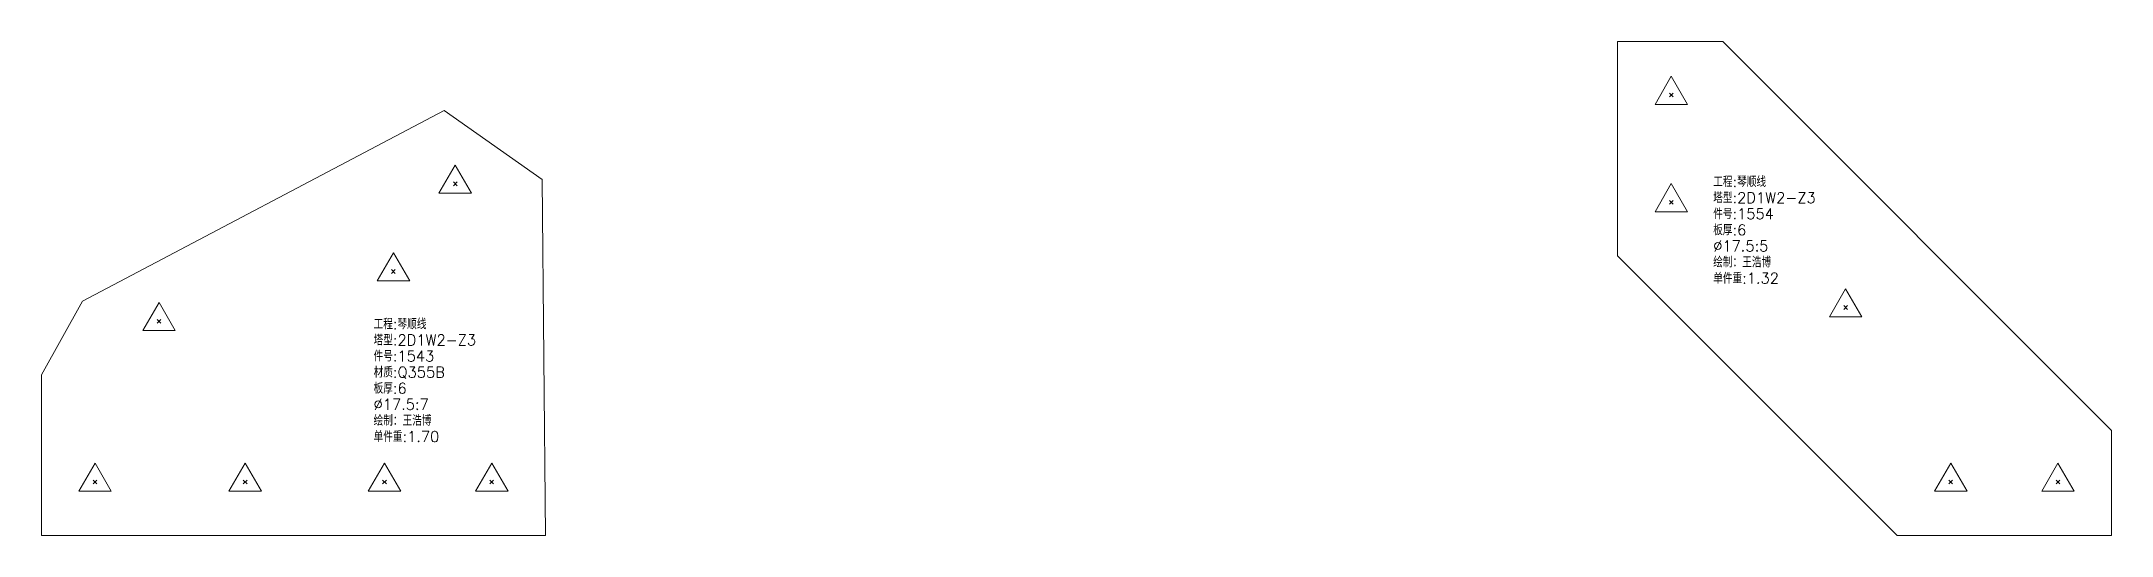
# Model space of a CAD drawing. Extents: x -580 to 8755, y 0 to 14723.
# Drawn here: x 3930 to 4896, y 4471 to 4701 of the extents above; entities that cross this region are included whole.
import ezdxf
from ezdxf.enums import TextEntityAlignment as Align

# ---------------------------------------------------------------- set-up
doc = ezdxf.new("R2010")
doc.units = 0
doc.header["$MEASUREMENT"] = 0
doc.layers.add('1', color=7, linetype='CONTINUOUS', lineweight=25)
doc.styles.get("Standard").update_dxf_attribs({"font": 'simplex.shx', "width": 0.7, "height": 3, "bigfont": 'gbhzfs.shx'})

msp = doc.modelspace()

# ---------------------------------------------------------------- texts
at = {"layer": '1', "color": 7, "linetype": 'Continuous', "lineweight": 18}
for s, p in [('工程:琴顺线', (4710.00635, 4631.6563)), ('塔型:2D1W2-Z3', (4710.00635, 4624.1563)), ('件号:1554', (4710.00635, 4616.6563)), ('板厚:6', (4710.00635, 4609.1563)), ('%%c17.5:5', (4710.00635, 4601.6563)), ('绘制：王浩博', (4710.00635, 4594.1563)), ('单件重:1.32', (4710.00635, 4586.6563)), ('工程:琴顺线', (4085.34032, 4565.34076)), ('件号:1543', (4085.34032, 4550.34076)), ('塔型:2D1W2-Z3', (4085.34032, 4557.84076)), ('材质:Q355B', (4085.34032, 4542.84076)), ('板厚:6', (4085.34032, 4535.34076)), ('%%c17.5:7', (4085.34032, 4527.84076)), ('绘制：王浩博', (4085.34032, 4520.34076)), ('单件重:1.70', (4085.34032, 4512.84076))]:
    msp.add_text(s, height=5, dxfattribs=at).set_placement(p, align=Align.BOTTOM_LEFT)

# ---------------------------------------------------------------- linework, layer by layer
at = {"layer": '1', "color": 7, "linetype": 'Continuous', "lineweight": 18}
for p, q in [((4714.43606, 4701.00655), (4665.43606, 4701.00655)), ((4665.43606, 4701.00655), (4665.43606, 4601.00655)), ((4895.76812, 4519.67448), (4714.43606, 4701.00655)), ((4118.18529, 4668.87546), (3949.6693, 4579.86711)), ((4163.95353, 4636.60677), (4118.18529, 4668.87546)), ((4165.43606, 4470.67448), (4163.95353, 4636.60677)), ((4665.43606, 4601.00655), (4795.76812, 4470.67448)), ((3949.6693, 4579.86711), (3930.43606, 4545.67448)), ((3930.43606, 4545.67448), (3930.43606, 4470.67448)), ((4895.76812, 4470.67448), (4895.76812, 4519.67448)), ((3930.43606, 4470.67448), (4165.43606, 4470.67448)), ((4795.76812, 4470.67448), (4895.76812, 4470.67448))]:
    msp.add_line(p, q, dxfattribs=at)
at = {"layer": '1', "color": 7, "linetype": 'Continuous', "lineweight": 13}
for p, q in [((4690.43606, 4684.75654), (4682.85856, 4671.63154)), ((4698.01356, 4671.63154), (4690.43606, 4684.75654)), ((4689.56106, 4675.13154), (4691.31106, 4676.88154)), ((4691.31106, 4675.13154), (4689.56106, 4676.88154)), ((4682.85856, 4671.63154), (4698.01356, 4671.63154)), ((4123.39458, 4643.36377), (4115.81708, 4630.23877)), ((4130.97208, 4630.23877), (4123.39458, 4643.36377)), ((4122.51958, 4633.73877), (4124.26958, 4635.48877)), ((4124.26958, 4633.73877), (4122.51958, 4635.48877)), ((4690.43606, 4634.75654), (4682.85856, 4621.63154)), ((4698.01356, 4621.63154), (4690.43606, 4634.75654)), ((4115.81708, 4630.23877), (4130.97208, 4630.23877)), ((4689.56106, 4625.13154), (4691.31106, 4626.88154)), ((4691.31106, 4625.13154), (4689.56106, 4626.88154)), ((4682.85856, 4621.63154), (4698.01356, 4621.63154)), ((4094.58326, 4602.49927), (4087.00576, 4589.37427)), ((4102.16076, 4589.37427), (4094.58326, 4602.49927)), ((4087.00576, 4589.37427), (4102.16076, 4589.37427)), ((4093.70826, 4592.87427), (4095.45826, 4594.62427)), ((4095.45826, 4592.87427), (4093.70826, 4594.62427)), ((4771.75244, 4585.74), (4764.17494, 4572.615)), ((4779.32994, 4572.615), (4771.75244, 4585.74)), ((3985.27727, 4579.33957), (3977.69977, 4566.21457)), ((3992.85477, 4566.21457), (3985.27727, 4579.33957)), ((4770.87744, 4576.115), (4772.62744, 4577.865)), ((4772.62744, 4576.115), (4770.87744, 4577.865)), ((3977.69977, 4566.21457), (3992.85477, 4566.21457)), ((3984.40227, 4569.71457), (3986.15227, 4571.46457)), ((3986.15227, 4569.71457), (3984.40227, 4571.46457)), ((4764.17494, 4572.615), (4779.32994, 4572.615)), ((3955.43606, 4504.42448), (3947.85856, 4491.29948)), ((3963.01356, 4491.29948), (3955.43606, 4504.42448)), ((4025.43606, 4504.42448), (4017.85856, 4491.29948)), ((4033.01356, 4491.29948), (4025.43606, 4504.42448)), ((4090.43606, 4504.42448), (4082.85856, 4491.29948)), ((4098.01356, 4491.29948), (4090.43606, 4504.42448)), ((4140.43606, 4504.42448), (4132.85856, 4491.29948)), ((4148.01356, 4491.29948), (4140.43606, 4504.42448)), ((4820.76812, 4504.42448), (4813.19062, 4491.29948)), ((4828.34562, 4491.29948), (4820.76812, 4504.42448)), ((4870.76812, 4504.42448), (4863.19062, 4491.29948)), ((4878.34562, 4491.29948), (4870.76812, 4504.42448)), ((3947.85856, 4491.29948), (3963.01356, 4491.29948)), ((3954.56106, 4494.79948), (3956.31106, 4496.54948)), ((3956.31106, 4494.79948), (3954.56106, 4496.54948)), ((4017.85856, 4491.29948), (4033.01356, 4491.29948)), ((4024.56106, 4494.79948), (4026.31106, 4496.54948)), ((4026.31106, 4494.79948), (4024.56106, 4496.54948)), ((4082.85856, 4491.29948), (4098.01356, 4491.29948)), ((4089.56106, 4494.79948), (4091.31106, 4496.54948)), ((4091.31106, 4494.79948), (4089.56106, 4496.54948)), ((4132.85856, 4491.29948), (4148.01356, 4491.29948)), ((4139.56106, 4494.79948), (4141.31106, 4496.54948)), ((4141.31106, 4494.79948), (4139.56106, 4496.54948)), ((4813.19062, 4491.29948), (4828.34562, 4491.29948)), ((4819.89312, 4494.79948), (4821.64312, 4496.54948)), ((4821.64312, 4494.79948), (4819.89312, 4496.54948)), ((4863.19062, 4491.29948), (4878.34562, 4491.29948)), ((4869.89312, 4494.79948), (4871.64312, 4496.54948)), ((4871.64312, 4494.79948), (4869.89312, 4496.54948))]:
    msp.add_line(p, q, dxfattribs=at)

msp.set_redraw_order([(e.dxf.handle, doc.entitydb.next_handle()) for e in msp.query("TEXT MTEXT ATTDEF DIMENSION ARC_DIMENSION")])  # texts and dimensions are drawn at this point

doc.saveas('drawing.dxf')
